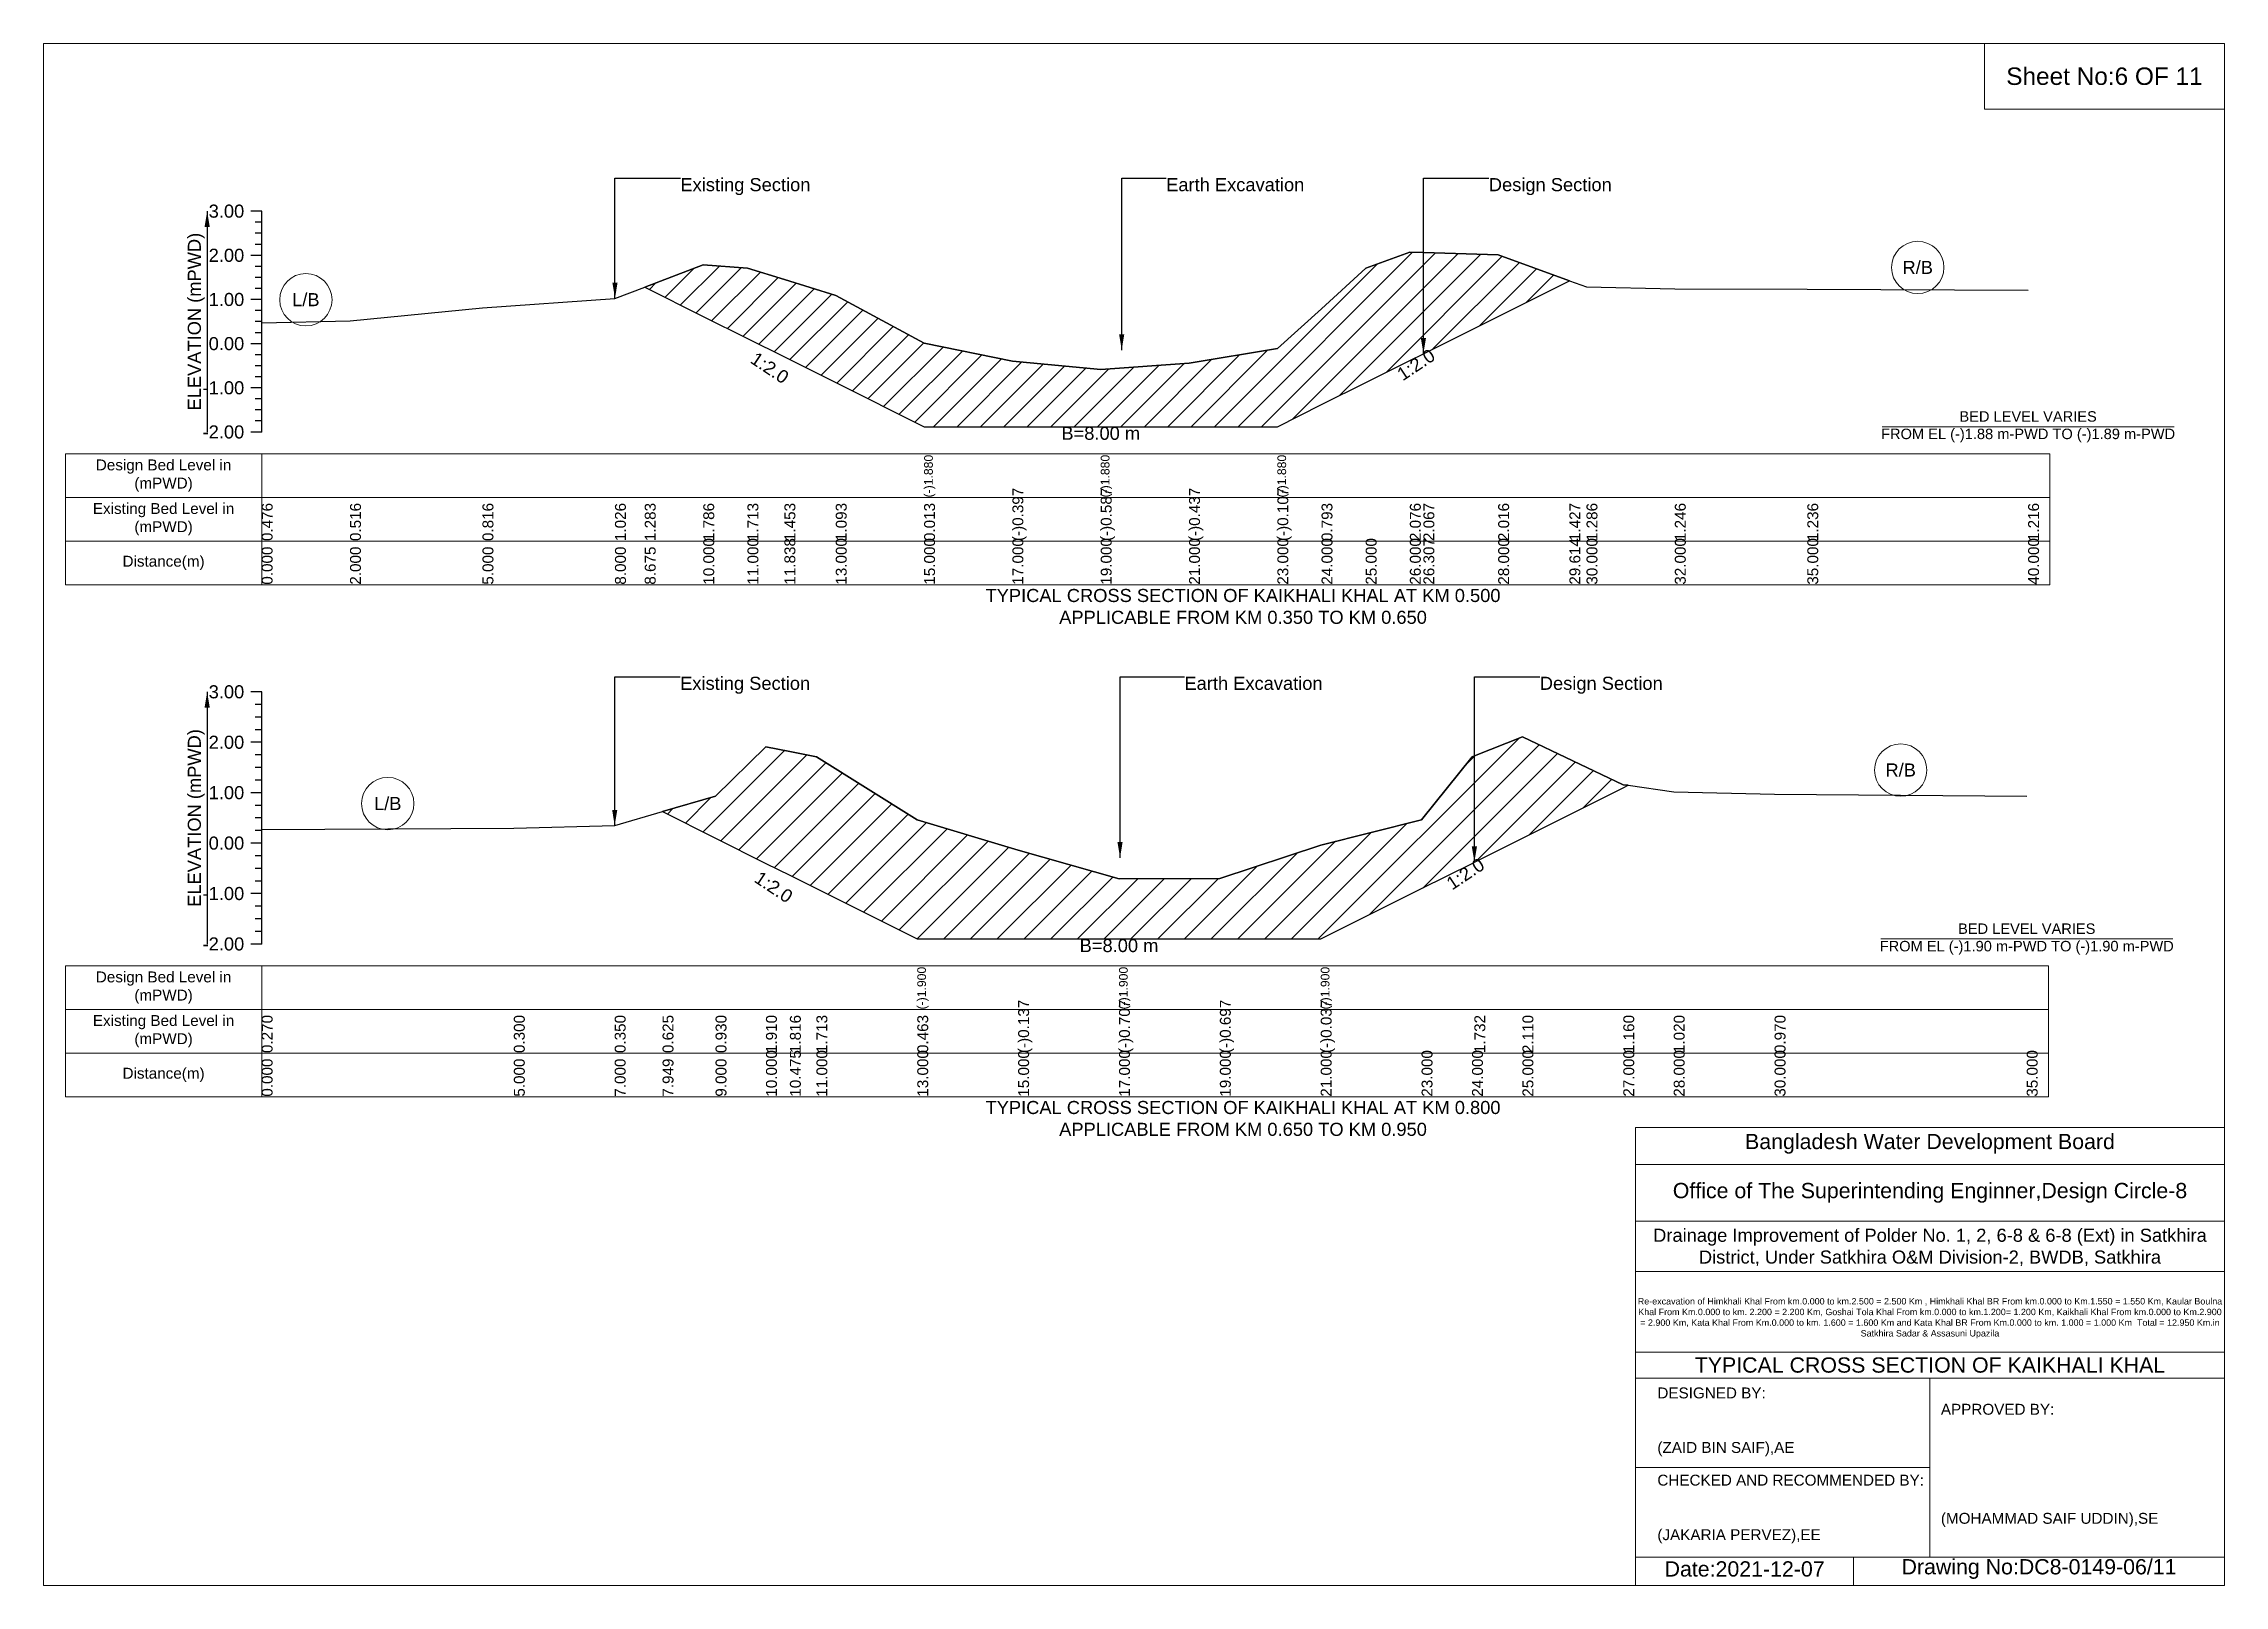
# Model space of a CAD drawing. Header units: inches. Extents: x 91000 to 628000, y -5656 to 0.
# Drawn here: x 420000 to 428000, y -5656 to 0 of the extents above; entities that cross this region are included whole.
import ezdxf

# ---------------------------------------------------------------- set-up
doc = ezdxf.new("R2010")
doc.units = ezdxf.units.IN
doc.header["$LTSCALE"] = 7
doc.header["$MEASUREMENT"] = 0
for name, color, linetype, lineweight in [('Cross section Data Border', 7, 'Continuous', 9), ('Cross Section Labels', 7, 'Continuous', 9), ('Existing_Bed_Level for Xsection', 7, 'Continuous', 25)]:
    doc.layers.add(name, color=color, linetype=linetype, lineweight=lineweight)
doc.styles.get("Standard").update_dxf_attribs({"font": 'arial.ttf'})
doc.dimstyles.get("Standard").update_dxf_attribs({"dimtxt": 0.18, "dimasz": 0.18, "dimexe": 0.18, "dimexo": 0.0625, "dimgap": 0.09, "dimtad": 0, "dimtih": 1, "dimtoh": 1, "dimdec": 4, "dimzin": 0, "dimdsep": 46, "dimtxsty": 'Standard', "dimcen": 0.09, "dimadec": 0, "dimazin": 0, "dimtfac": 1, "dimtdec": 4, "dimtofl": 0, "dimtmove": 0, "dimatfit": 3, "dimfxl": 1, "dimtolj": 1, "dimtzin": 0, "dimarcsym": 0})

msp = doc.modelspace()

# ---------------------------------------------------------------- texts
at = {"layer": 'Cross section Data Border', "char_height": 40, "width": 640, "attachment_point": 5}
for s, insert in [('Design Bed Level in (mPWD)', (420440, -1584.9)), ('Existing Bed Level in (mPWD)', (420440, -1744.9)), ('Distance(m)', (420440, -1904.9)), ('Design Bed Level in (mPWD)', (420440, -3463.2)), ('Existing Bed Level in (mPWD)', (420440, -3623.2)), ('Distance(m)', (420440, -3783.2))]:
    msp.add_mtext(s, dxfattribs=dict(at, insert=insert))
at = {"layer": 'Cross Section Labels'}
for s, insert, char_height, attachment_point in [('Sheet No:6 OF 11', (427560, -120), 64, 5), ('Existing Section', (422336, -493.4), 48, 1), ('Earth Excavation', (424118, -493.4), 48, 1), ('Design Section', (425301.7, -493.4), 48, 1), ('R/B', (426875, -821.3), 48, 5), ('L/B', (420962, -939.6), 48, 5), ('BED LEVEL VARIES ^JFROM EL (-)1.88 m-PWD TO (-)1.89 m-PWD', (427280, -1405.5), 38.4, 5), ('B=8.00 m', (423878, -1405.5), 48, 2), ('TYPICAL CROSS SECTION OF KAIKHALI KHAL AT KM 0.500^JAPPLICABLE FROM KM 0.350 TO KM 0.650', (424400, -2064.9), 48, 5), ('Existing Section', (422335, -2322.7), 48, 1), ('Earth Excavation', (424185, -2322.7), 48, 1), ('Design Section', (425488.7, -2322.7), 48, 1), ('R/B', (426812.5, -2665), 48, 5), ('L/B', (421262.5, -2788), 48, 5), ('BED LEVEL VARIES ^JFROM EL (-)1.90 m-PWD TO (-)1.90 m-PWD', (427275, -3284.7), 38.4, 5), ('B=8.00 m', (423945, -3284.7), 48, 2), ('TYPICAL CROSS SECTION OF KAIKHALI KHAL AT KM 0.800^JAPPLICABLE FROM KM 0.650 TO KM 0.950', (424400, -3943.2), 48, 5), ('Bangladesh Water Development Board', (426920, -4036), 56, 5), ('Office of The Superintending Enginner,Design Circle-8', (426920, -4216), 56, 5)]:
    msp.add_mtext(s, dxfattribs=dict(at, insert=insert, char_height=char_height, attachment_point=attachment_point))
at = {"layer": 'Cross Section Labels', "char_height": 48, "attachment_point": 2}
for insert, rotation in [((422677.2, -1169.6), 326.30993), ((425021.2, -1157.9), 33.69007), ((425202.4, -3026), 33.69007), ((422691.6, -3074.2), 326.30993)]:
    msp.add_mtext('1:2.0', dxfattribs=dict(at, insert=insert, rotation=rotation))
at = {"layer": 'Cross Section Labels'}
for s, insert, char_height, width, attachment_point in [('Drainage Improvement of Polder No. 1, 2, 6-8 & 6-8 (Ext) in Satkhira District, Under Satkhira O&M Division-2, BWDB, Satkhira', (426920, -4416), 48, 2240, 5), ('Re-excavation of Himkhali Khal From km.0.000 to km.2.500 = 2.500 Km , Himkhali Khal BR From km.0.000 to Km.1.550 = 1.550 Km, Kaular Boulna Khal From Km.0.000 to km. 2.200 = 2.200 Km, Goshai Tola Khal From km.0.000 to km.1.200= 1.200 Km, Kaikhali Khal From km.0.000 to Km.2.900 = 2.900 Km, Kata Khal From Km.0.000 to km. 1.600 = 1.600 Km and Kata Khal BR From Km.0.000 to km. 1.000 = 1.000 Km  Total = 12.950 Km.in Satkhira Sadar & Assasuni Upazila', (426920, -4676), 23.4814, 2160, 5), ('TYPICAL CROSS SECTION OF KAIKHALI KHAL', (426920, -4848), 56, 2240, 5), ('DESIGNED BY:^J^J^J(ZAID BIN SAIF),AE', (425920, -5056), 40, 1120, 4), ('APPROVED BY:^J^J^J^J^J^J(MOHAMMAD SAIF UDDIN),SE', (426960, -5216), 40, 1120, 4), ('CHECKED AND RECOMMENDED BY:^J^J^J(JAKARIA PERVEZ),EE', (425920, -5376), 40, 1120, 4), ('Date:2021-12-07', (426240, -5596), 56, 1120, 5), ('Drawing No:DC8-0149-06/11', (427320, -5596), 56, 1760, 5)]:
    msp.add_mtext(s, dxfattribs=dict(at, insert=insert, char_height=char_height, width=width, attachment_point=attachment_point))
at = {"layer": 'Existing_Bed_Level for Xsection', "char_height": 48, "attachment_point": 6}
for s, insert in [('3.00', (420736, -614.9)), ('2.00', (420736, -776.9)), ('1.00', (420736, -938.9)), ('0.00', (420736, -1100.9)), ('-1.00', (420736, -1262.9)), ('-2.00', (420736, -1424.9)), ('3.00', (420736, -2378.2)), ('2.00', (420736, -2563.2)), ('1.00', (420736, -2748.2)), ('0.00', (420736, -2933.2)), ('-1.00', (420736, -3118.2)), ('-2.00', (420736, -3303.2))]:
    msp.add_mtext(s, dxfattribs=dict(at, insert=insert))
at = {"layer": 'Existing_Bed_Level for Xsection', "rotation": 90}
for s, insert, char_height, attachment_point in [('ELEVATION (mPWD)', (420560, -1019.9), 48, 5), ('(-)1.880', (423230, -1664.9), 32, 1), ('(-)1.880', (423878, -1664.9), 32, 1), ('(-)1.880', (424526, -1664.9), 32, 1), ('(-)0.397', (423554, -1824.9), 40, 1), ('(-)0.587', (423878, -1824.9), 40, 1), ('(-)0.437', (424202, -1824.9), 40, 1), ('(-)0.107', (424526, -1824.9), 40, 1), ('0.476', (420800, -1824.9), 40, 1), ('0.516', (421124, -1824.9), 40, 1), ('0.816', (421610, -1824.9), 40, 1), ('1.026', (422096, -1824.9), 40, 1), ('1.283', (422205.3, -1824.9), 40, 1), ('1.786', (422420, -1824.9), 40, 1), ('1.713', (422582, -1824.9), 40, 1), ('1.453', (422717.7, -1824.9), 40, 1), ('1.093', (422906, -1824.9), 40, 1), ('0.013', (423230, -1824.9), 40, 1), ('0.793', (424688, -1824.9), 40, 1), ('2.076', (425012, -1824.9), 40, 1), ('2.067', (425061.7, -1824.9), 40, 1), ('2.016', (425336, -1824.9), 40, 1), ('1.427', (425597.4, -1824.9), 40, 1), ('1.286', (425660, -1824.9), 40, 1), ('1.246', (425984, -1824.9), 40, 1), ('1.236', (426470, -1824.9), 40, 1), ('1.216', (427280, -1824.9), 40, 1), ('10.000', (422420, -1984.9), 40, 1), ('11.000', (422582, -1984.9), 40, 1), ('11.838', (422717.7, -1984.9), 40, 1), ('13.000', (422906, -1984.9), 40, 1), ('15.000', (423230, -1984.9), 40, 1), ('17.000', (423554, -1984.9), 40, 1), ('19.000', (423878, -1984.9), 40, 1), ('21.000', (424202, -1984.9), 40, 1), ('23.000', (424526, -1984.9), 40, 1), ('24.000', (424688, -1984.9), 40, 1), ('25.000', (424850, -1984.9), 40, 1), ('26.000', (425012, -1984.9), 40, 1), ('26.307', (425061.7, -1984.9), 40, 1), ('28.000', (425336, -1984.9), 40, 1), ('29.614', (425597.4, -1984.9), 40, 1), ('30.000', (425660, -1984.9), 40, 1), ('32.000', (425984, -1984.9), 40, 1), ('35.000', (426470, -1984.9), 40, 1), ('40.000', (427280, -1984.9), 40, 1), ('0.000', (420800, -1984.9), 40, 1), ('2.000', (421124, -1984.9), 40, 1), ('5.000', (421610, -1984.9), 40, 1), ('8.000', (422096, -1984.9), 40, 1), ('8.675', (422205.3, -1984.9), 40, 1), ('ELEVATION (mPWD)', (420560, -2840.7), 48, 5), ('(-)1.900', (423205, -3543.2), 32, 1), ('(-)1.900', (423945, -3543.2), 32, 1), ('(-)1.900', (424685, -3543.2), 32, 1), ('(-)0.137', (423575, -3703.2), 40, 1), ('(-)0.707', (423945, -3703.2), 40, 1), ('(-)0.697', (424315, -3703.2), 40, 1), ('(-)0.037', (424685, -3703.2), 40, 1), ('0.270', (420800, -3703.2), 40, 1), ('0.300', (421725, -3703.2), 40, 1), ('0.350', (422095, -3703.2), 40, 1), ('0.625', (422270.6, -3703.2), 40, 1), ('0.930', (422465, -3703.2), 40, 1), ('1.910', (422650, -3703.2), 40, 1), ('1.816', (422737.8, -3703.2), 40, 1), ('1.713', (422835, -3703.2), 40, 1), ('0.463', (423205, -3703.2), 40, 1), ('1.732', (425248.7, -3703.2), 40, 1), ('2.110', (425425, -3703.2), 40, 1), ('1.160', (425795, -3703.2), 40, 1), ('1.020', (425980, -3703.2), 40, 1), ('0.970', (426350, -3703.2), 40, 1), ('0.000', (420800, -3863.2), 40, 1), ('5.000', (421725, -3863.2), 40, 1), ('7.000', (422095, -3863.2), 40, 1), ('7.949', (422270.6, -3863.2), 40, 1), ('9.000', (422465, -3863.2), 40, 1), ('10.000', (422650, -3863.2), 40, 1), ('10.475', (422737.8, -3863.2), 40, 1), ('11.000', (422835, -3863.2), 40, 1), ('13.000', (423205, -3863.2), 40, 1), ('15.000', (423575, -3863.2), 40, 1), ('17.000', (423945, -3863.2), 40, 1), ('19.000', (424315, -3863.2), 40, 1), ('21.000', (424685, -3863.2), 40, 1), ('23.000', (425055, -3863.2), 40, 1), ('24.000', (425240, -3863.2), 40, 1), ('25.000', (425425, -3863.2), 40, 1), ('27.000', (425795, -3863.2), 40, 1), ('28.000', (425980, -3863.2), 40, 1), ('30.000', (426350, -3863.2), 40, 1), ('35.000', (427275, -3863.2), 40, 1)]:
    msp.add_mtext(s, dxfattribs=dict(at, insert=insert, char_height=char_height, attachment_point=attachment_point))

# ---------------------------------------------------------------- hatches: boundary and pattern name
at = {"layer": 'Existing_Bed_Level for Xsection'}
h = msp.add_hatch(dxfattribs=at)
h.set_pattern_fill('ANSI31', color=256, scale=486, style=0)
h.paths.add_polyline_path([(422205.3, -893.1), (422420, -1000.5), (422582, -1081.5), (422717.7, -1149.3), (422906, -1243.5), (423230, -1405.5), (423554, -1405.5), (423878, -1405.5), (424202, -1405.5), (424526, -1405.5), (424688, -1324.5), (424850, -1243.5), (425012, -1162.5), (425061.7, -1137.6), (425336, -1000.5), (425597.4, -869.7), (425336, -774.3), (425061.7, -766.1), (425012, -764.6), (424850, -823.4), (424688, -972.4), (424526, -1118.2), (424202, -1171.7), (423878, -1196), (423554, -1165.2), (423230, -1098.8), (422906, -923.8), (422717.7, -865.5), (422582, -823.4), (422420, -811.6)])
h = msp.add_hatch(dxfattribs=at)
h.set_pattern_fill('ANSI31', color=256, scale=555, style=0)
h.paths.add_polyline_path([(422270.6, -2817.5), (422465, -2914.7), (422650, -3007.2), (422737.8, -3051.1), (422835, -3099.7), (423205, -3284.7), (423575, -3284.7), (423945, -3284.7), (424315, -3284.7), (424685, -3284.7), (425055, -3099.7), (425240, -3007.2), (425248.7, -3002.9), (425425, -2914.7), (425795, -2729.7), (425812.3, -2721), (425795, -2718.6), (425425, -2542.9), (425248.7, -2612.9), (425240, -2616.3), (425055, -2847.6), (424685, -2940.1), (424315, -3062.2), (423945, -3064), (423575, -2958.6), (423205, -2847.6), (422835, -2616.3), (422737.8, -2597.2), (422650, -2579.9), (422465, -2761.2)])

# ---------------------------------------------------------------- linework, layer by layer
at = {"layer": 'Cross section Data Border'}
for points in [[(420080, -1504.9), (427360, -1504.9), (427360, -1984.9), (420080, -1984.9)], [(420080, -3383.2), (427355, -3383.2), (427355, -3863.2), (420080, -3863.2)]]:
    msp.add_lwpolyline(points, close=True, dxfattribs=at)
for points in [[(420800, -1504.9), (420800, -1984.9)], [(420080, -1664.9), (427360, -1664.9)], [(420080, -1824.9), (427360, -1824.9)], [(420800, -3383.2), (420800, -3863.2)], [(420080, -3543.2), (427355, -3543.2)], [(420080, -3703.2), (427355, -3703.2)]]:
    msp.add_lwpolyline(points, dxfattribs=at)
at = {"layer": 'Cross Section Labels'}
for points in [[(420000, 0), (428000, 0), (428000, -5656), (420000, -5656)], [(427120, 0), (428000, 0), (428000, -240), (427120, -240)]]:
    msp.add_lwpolyline(points, close=True, dxfattribs=at)
for points in [[(426744.2, -1405.5), (427815.8, -1405.5)], [(426739.2, -3284.7), (427810.8, -3284.7)], [(425840, -5656), (425840, -3976), (428000, -3976)], [(425840, -4112), (428000, -4112)], [(425840, -4320), (428000, -4320)], [(425840, -4504), (428000, -4504)], [(425840, -4800), (428000, -4800)], [(425840, -4896), (428000, -4896)], [(426920, -4896), (426920, -5552)], [(425840, -5224), (426920, -5224)], [(425840, -5552), (428000, -5552)], [(426640, -5552), (426640, -5656)]]:
    msp.add_lwpolyline(points, dxfattribs=at)
for centre in [(426875, -821.3), (420962, -939.6), (426812.5, -2665), (421262.5, -2788)]:
    msp.add_circle(centre, 96, dxfattribs=at)
at = {"layer": 'Existing_Bed_Level for Xsection'}
for points in [[(420800, -614.9), (420760, -614.9)], [(420800, -1424.9), (420800, -1262.9), (420800, -1100.9), (420800, -938.9), (420800, -776.9), (420800, -614.9)], [(420800, -655.4), (420776, -655.4)], [(420800, -695.9), (420776, -695.9)], [(420800, -776.9), (420760, -776.9)], [(420800, -736.4), (420776, -736.4)], [(420800, -1023.8), (421124, -1017.3), (421610, -968.7), (422096, -934.7), (422205.3, -893.1), (422420, -811.6), (422582, -823.4), (422717.7, -865.5), (422906, -923.8), (423230, -1098.8), (423230, -1098.8), (423554, -1165.2), (423878, -1196), (423878, -1196), (424202, -1171.7), (424526, -1118.2), (424526, -1118.2), (424688, -972.4), (424850, -823.4), (425012, -764.6), (425061.7, -766.1), (425336, -774.3), (425597.4, -869.7), (425660, -892.6), (425984, -899.1), (426470, -900.7), (427280, -903.9)], [(420800, -817.4), (420776, -817.4)], [(420800, -857.9), (420776, -857.9)], [(420800, -938.9), (420760, -938.9)], [(420800, -898.4), (420776, -898.4)], [(420800, -979.4), (420776, -979.4)], [(420800, -1019.9), (420776, -1019.9)], [(420800, -1100.9), (420760, -1100.9)], [(420800, -1060.4), (420776, -1060.4)], [(420800, -1141.4), (420776, -1141.4)], [(420800, -1181.9), (420776, -1181.9)], [(420800, -1262.9), (420760, -1262.9)], [(420800, -1222.4), (420776, -1222.4)], [(420800, -1303.4), (420776, -1303.4)], [(420800, -1343.9), (420776, -1343.9)], [(420800, -1424.9), (420760, -1424.9)], [(420800, -1384.4), (420776, -1384.4)], [(420800, -2378.2), (420760, -2378.2)], [(420800, -3303.2), (420800, -3118.2), (420800, -2933.2), (420800, -2748.2), (420800, -2563.2), (420800, -2378.2)], [(420800, -2424.5), (420776, -2424.5)], [(420800, -2470.7), (420776, -2470.7)], [(420800, -2517), (420776, -2517)], [(420800, -2883.3), (421725, -2877.7), (422095, -2868.5), (422270.6, -2817.5), (422465, -2761.2), (422650, -2579.9), (422737.8, -2597.2), (422835, -2616.3), (423205, -2847.6), (423205, -2847.6), (423575, -2958.6), (423945, -3064), (423945, -3064), (424315, -3062.2), (424685, -2940.1), (424685, -2940.1), (425055, -2847.6), (425240, -2616.3), (425248.7, -2612.9), (425425, -2542.9), (425795, -2718.6), (425812.3, -2721), (425980, -2744.5), (426350, -2753.8), (427275, -2761.2)], [(420800, -2563.2), (420760, -2563.2)], [(420800, -2609.5), (420776, -2609.5)], [(420800, -2655.7), (420776, -2655.7)], [(420800, -2702), (420776, -2702)], [(420800, -2748.2), (420760, -2748.2)], [(420800, -2794.5), (420776, -2794.5)], [(420800, -2840.7), (420776, -2840.7)], [(420800, -2933.2), (420760, -2933.2)], [(420800, -2887), (420776, -2887)], [(420800, -2979.5), (420776, -2979.5)], [(420800, -3025.7), (420776, -3025.7)], [(420800, -3118.2), (420760, -3118.2)], [(420800, -3072), (420776, -3072)], [(420800, -3164.5), (420776, -3164.5)], [(420800, -3210.7), (420776, -3210.7)], [(420800, -3257), (420776, -3257)], [(420800, -3303.2), (420760, -3303.2)]]:
    msp.add_lwpolyline(points, dxfattribs=at)
for points in [[(422205.3, -893.1), (422205.3, -893.1), (422420, -1000.5), (422582, -1081.5), (422717.7, -1149.3), (422906, -1243.5), (423230, -1405.5), (423230, -1405.5), (423554, -1405.5), (423878, -1405.5), (423878, -1405.5), (424202, -1405.5), (424526, -1405.5), (424526, -1405.5), (424688, -1324.5), (424850, -1243.5), (425012, -1162.5), (425061.7, -1137.6), (425336, -1000.5), (425597.4, -869.7), (425336, -774.3), (425061.7, -766.1), (425012, -764.6), (424850, -823.4), (424688, -972.4), (424526, -1118.2), (424526, -1118.2), (424202, -1171.7), (423878, -1196), (423878, -1196), (423554, -1165.2), (423230, -1098.8), (423230, -1098.8), (422906, -923.8), (422717.7, -865.5), (422582, -823.4), (422420, -811.6), (422205.3, -893.1)], [(422270.6, -2817.5), (422270.6, -2817.5), (422465, -2914.7), (422650, -3007.2), (422737.8, -3051.1), (422835, -3099.7), (423205, -3284.7), (423205, -3284.7), (423575, -3284.7), (423945, -3284.7), (423945, -3284.7), (424315, -3284.7), (424685, -3284.7), (424685, -3284.7), (425055, -3099.7), (425240, -3007.2), (425248.7, -3002.9), (425425, -2914.7), (425795, -2729.7), (425812.3, -2721), (425795, -2718.6), (425425, -2542.9), (425248.7, -2612.9), (425240, -2616.3), (425055, -2847.6), (424685, -2940.1), (424685, -2940.1), (424315, -3062.2), (423945, -3064), (423945, -3064), (423575, -2958.6), (423205, -2847.6), (423205, -2847.6), (422835, -2616.3), (422737.8, -2597.2), (422650, -2579.9), (422465, -2761.2), (422270.6, -2817.5)]]:
    msp.add_lwpolyline(points, close=True, dxfattribs=at)

msp.set_redraw_order([(e.dxf.handle, doc.entitydb.next_handle()) for e in msp.query("TEXT MTEXT ATTDEF DIMENSION ARC_DIMENSION")])  # texts and dimensions are drawn at this point

# ---------------------------------------------------------------- leaders
at = {"layer": 'Cross Section Labels', "annotation_type": 0, "has_hookline": 1, "hookline_direction": 0}
for points, text_width in [([(422096, -934.7), (422096, -493.4), (422335.9, -493.4)], 467.2), ([(423954.9, -1124), (423954.9, -493.4), (424117.9, -493.4)], 497), ([(425061.7, -1137.6), (425061.7, -493.4), (425301.6, -493.4)], 441.2), ([(422095, -2868.5), (422095, -2322.7), (422334.9, -2322.7)], 467.2), ([(423948.8, -2986.6), (423948.8, -2322.7), (424184.9, -2322.7)], 497), ([(425248.7, -3002.9), (425248.7, -2322.7), (425488.6, -2322.7)], 441.2)]:
    msp.add_leader(points, dimstyle='Standard', override={"dimasz": 57.6}, dxfattribs=dict(at, text_width=text_width))
at = {"layer": 'Existing_Bed_Level for Xsection'}
for points in [[(420600, -614.9), (420600, -1424.9)], [(420600, -2378.2), (420600, -3303.2)]]:
    msp.add_leader(points, dimstyle='Standard', override={"dimasz": 57.6}, dxfattribs=at)

doc.saveas('drawing.dxf')
